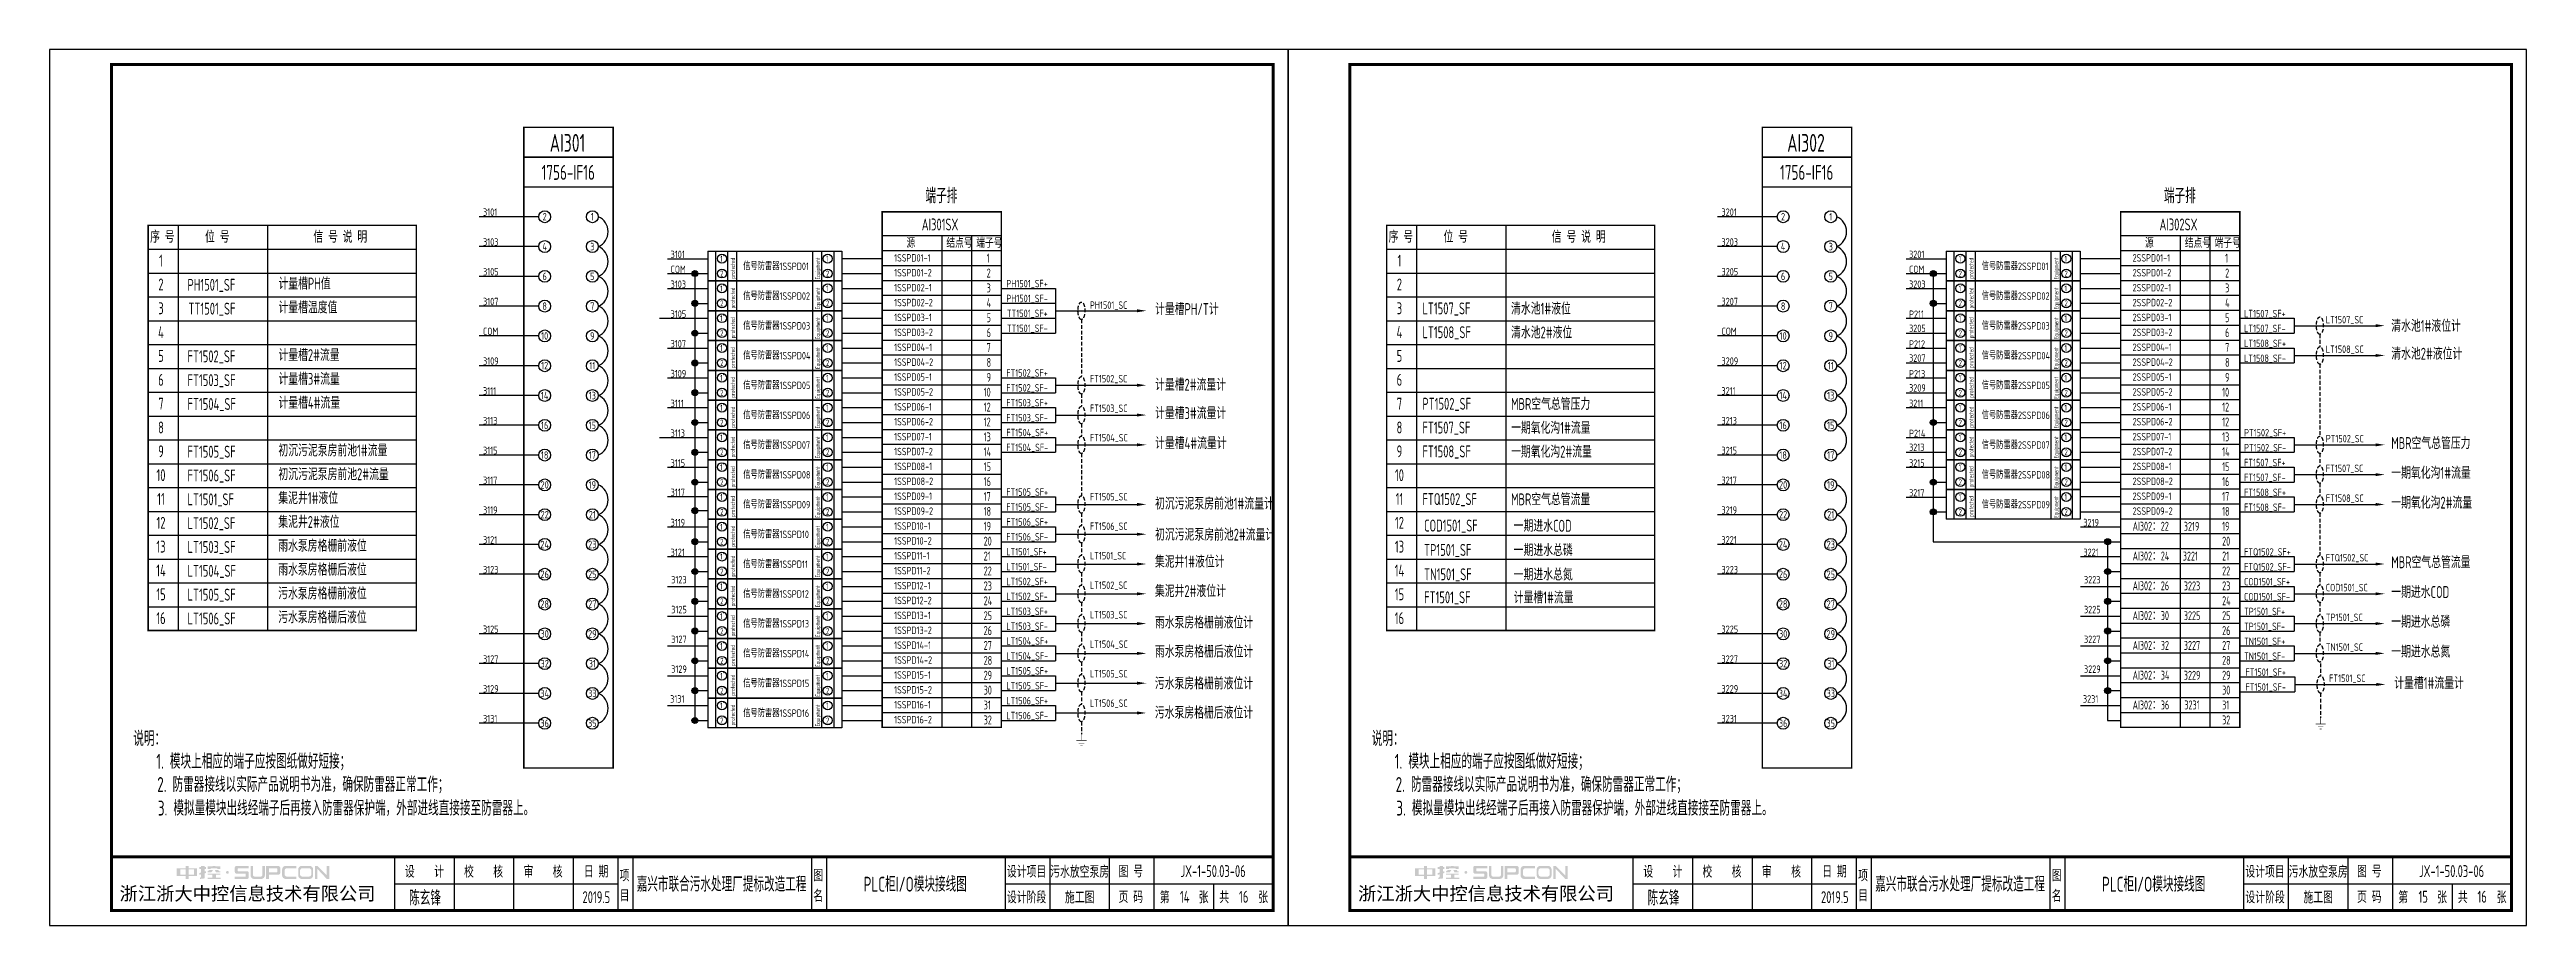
# Model space of a CAD drawing. Header units: millimetres. Extents: x 30557 to 235556, y -116603 to -73383.
# Drawn here: x 126431 to 134747, y -86445 to -83505 of the extents above; entities that cross this region are included whole.
import ezdxf
from ezdxf.enums import TextEntityAlignment as Align

# ---------------------------------------------------------------- set-up
doc = ezdxf.new("R2010")
doc.units = ezdxf.units.MM
doc.linetypes.add('DASHED2', pattern=[0.375, 0.25, -0.125])
doc.layers.add('1', color=3, linetype='Continuous')
doc.layers.add('符号层', color=3, linetype='Continuous')
doc.layers.add('_Drawing', color=7, linetype='Continuous', lineweight=25)
doc.styles.add('supcon', font='sceie.shx', dxfattribs={"width": 0.75, "height": 40, "bigfont": 'sceic.shx'})
doc.styles.add('Title', font='', dxfattribs={"height": 45})
doc.styles.get('Title').set_extended_font_data('SimHei')

msp = doc.modelspace()

# ---------------------------------------------------------------- texts
at = {"color": 3, "style": 'supcon', "width": 0.75}
for s, height, p in [('AI301', 60, (128169.7, -83818.4)), ('AI302', 60, (132327.7, -83818.4)), ('说明：', 50, (126765.3, -85815.6)), ('说明：', 50, (130923.3, -85815.6)), ('1. 模块上相应的端子应按图纸做好短接；', 50, (127114.6, -85893.8)), ('1. 模块上相应的端子应按图纸做好短接；', 50, (131272.6, -85893.8)), ('2. 防雷器接线以实际产品说明书为准，确保防雷器正常工作；', 50, (127281, -85971.5)), ('2. 防雷器接线以实际产品说明书为准，确保防雷器正常工作；', 50, (131439, -85971.5)), ('3. 模拟量模块出线经端子后再接入防雷器保护端，外部进线直接接至防雷器上。', 50, (127426, -86049.4)), ('3. 模拟量模块出线经端子后再接入防雷器保护端，外部进线直接接至防雷器上。', 50, (131584, -86049.4)), ('污水放空泵房', 40, (129889.3, -86262.7)), ('污水放空泵房', 40, (134047.3, -86262.7)), ('陈玄锋', 50, (127691.4, -86350.2)), ('2019.5', 40, (128266.4, -86350.2)), ('14', 40, (130241.9, -86348.8)), ('16', 40, (130439.8, -86348.8)), ('陈玄锋', 50, (131849.4, -86350.2)), ('2019.5', 40, (132424.4, -86350.2)), ('15', 40, (134399.9, -86348.8)), ('16', 40, (134597.8, -86348.8))]:
    msp.add_text(s, height=height, dxfattribs=at).set_placement(p, align=Align.MIDDLE)
at = {"style": 'supcon', "width": 0.75}
for s, p in [('序 号', (126809.4, -84153.7)), ('位 号', (126993.8, -84153.7)), ('信 号 说 明', (127406.7, -84153.7)), ('序 号', (130967.4, -84153.7)), ('位 号', (131151.8, -84153.7)), ('信 号 说 明', (131564.7, -84153.7)), ('1', (126804.7, -84233.7)), ('1', (130962.7, -84233.7)), ('2', (126804.7, -84313.7)), ('2', (130962.7, -84313.7)), ('3', (126804.7, -84393.7)), ('3', (130962.7, -84393.7)), ('4', (126804.7, -84473.7)), ('4', (130962.7, -84473.7)), ('5', (126804.7, -84553.7)), ('5', (130962.7, -84553.7)), ('6', (126804.7, -84633.7)), ('6', (130962.7, -84633.7)), ('7', (126804.7, -84713.7)), ('7', (130962.7, -84713.7)), ('8', (126804.7, -84793.7)), ('8', (130962.7, -84793.7)), ('9', (126804.7, -84873.7)), ('9', (130962.7, -84873.7)), ('10', (126804.7, -84953.7)), ('10', (130962.7, -84953.7)), ('11', (126804.7, -85033.7)), ('11', (130962.7, -85033.7)), ('13', (126804.7, -85193.7)), ('12', (126804.7, -85113.7)), ('13', (130962.7, -85193.7)), ('12', (130962.7, -85113.7)), ('14', (126804.7, -85273.7)), ('14', (130962.7, -85273.7)), ('15', (126804.7, -85353.7)), ('15', (130962.7, -85353.7)), ('16', (126804.7, -85433.7)), ('16', (130962.7, -85433.7))]:
    msp.add_text(s, height=40, dxfattribs=at).set_placement(p, align=Align.CENTER)
at = {"linetype": 'Continuous', "style": 'supcon', "width": 0.75}
for s, height, p in [('PH1501_SF', 40, (126893.7, -84314.9)), ('PH1501_SF+', 25, (129642.9, -84303.2)), ('TT1501_SF', 40, (126896.9, -84394.9)), ('PH1501_SF-', 25, (129642.9, -84353.2)), ('TT1501_SF+', 25, (129644.9, -84403.2)), ('PH1501_SC', 25, (129923.6, -84375.6)), ('计量槽PH/T计', 40, (130142.2, -84396.4)), ('LT1507_SF', 40, (131039.8, -84394.1)), ('LT1507_SF+', 25, (133798.5, -84403.9)), ('LT1507_SC', 25, (134072.9, -84424.5)), ('TT1501_SF-', 25, (129644.9, -84453.2)), ('LT1508_SF', 40, (131039.8, -84474.1)), ('LT1507_SF-', 25, (133798.5, -84453.9)), ('LT1508_SF+', 25, (133798.5, -84503.9)), ('清水池1#液位计', 40, (134292.7, -84452.6)), ('FT1502_SF', 40, (126893.7, -84554.9)), ('计量槽2#流量', 40, (127199, -84550.7)), ('LT1508_SF-', 25, (133798.5, -84553.9)), ('LT1508_SC', 25, (134072.9, -84523.5)), ('清水池2#液位计', 40, (134292.7, -84546)), ('FT1503_SF', 40, (126893.7, -84634.9)), ('计量槽3#流量', 40, (127199, -84630.7)), ('FT1502_SF+', 25, (129642.9, -84603.2)), ('FT1502_SF-', 25, (129642.9, -84653.2)), ('FT1502_SC', 25, (129923.6, -84622.6)), ('计量槽2#流量计', 40, (130142.2, -84650)), ('FT1504_SF', 40, (126893.7, -84714.9)), ('计量槽4#流量', 40, (127199, -84710.7)), ('FT1503_SF+', 25, (129642.9, -84703.2)), ('FT1503_SF-', 25, (129642.9, -84753.2)), ('FT1503_SC', 25, (129923.6, -84721.6)), ('计量槽3#流量计', 40, (130142.2, -84745.6)), ('FT1504_SF+', 25, (129642.9, -84803.2)), ('FT1504_SC', 25, (129923.6, -84820.6)), ('计量槽4#流量计', 40, (130142.2, -84846.3)), ('PT1502_SF+', 25, (133798.5, -84803.9)), ('PT1502_SC', 25, (134072.9, -84823.5)), ('MBR空气总管压力', 40, (134292.7, -84846)), ('FT1505_SF', 40, (126893.7, -84874.9)), ('FT1504_SF-', 25, (129642.9, -84853.2)), ('PT1502_SF-', 25, (133798.5, -84853.9)), ('FT1507_SF+', 25, (133798.5, -84903.9)), ('FT1507_SC', 25, (134072.9, -84923.5)), ('一期氧化沟1#流量', 40, (134292.7, -84946)), ('FT1506_SF', 40, (126893.7, -84954.9)), ('FT1505_SF+', 25, (129642.9, -85003.2)), ('FT1507_SF-', 25, (133798.5, -84953.9)), ('FT1508_SF+', 25, (133798.5, -85003.9)), ('LT1501_SF', 40, (126893.7, -85034.9)), ('FT1505_SF-', 25, (129642.9, -85053.2)), ('FT1505_SC', 25, (129923.6, -85018.6)), ('初沉污泥泵房前池1#流量计', 40, (130142.2, -85049.2)), ('FT1508_SF-', 25, (133798.5, -85053.9)), ('FT1508_SC', 25, (134072.9, -85023.5)), ('一期氧化沟2#流量', 40, (134292.7, -85046)), ('LT1502_SF', 40, (126893.7, -85114.9)), ('LT1503_SF', 40, (126893.7, -85194.9)), ('FT1506_SF+', 25, (129642.9, -85103.2)), ('FT1506_SF-', 25, (129642.9, -85153.2)), ('FT1506_SC', 25, (129923.6, -85117.6)), ('初沉污泥泵房前池2#流量计', 40, (130142.2, -85153.4)), ('LT1504_SF', 40, (126893.7, -85274.9)), ('LT1501_SF+', 25, (129642.9, -85203.2)), ('LT1501_SF-', 25, (129642.9, -85253.2)), ('LT1501_SC', 25, (129923.6, -85216.6)), ('集泥井1#液位计', 40, (130141.7, -85244.1)), ('FTQ1502_SF+', 25, (133798.5, -85203.9)), ('FTQ1502_SF-', 25, (133798.5, -85253.9)), ('FTQ1502_SC', 25, (134072.9, -85223.5)), ('MBR空气总管流量', 40, (134292.7, -85246)), ('LT1505_SF', 40, (126893.7, -85354.9)), ('LT1502_SF+', 25, (129642.9, -85303.2)), ('LT1502_SC', 25, (129923.6, -85315.6)), ('集泥井2#液位计', 40, (130141.7, -85342.9)), ('COD1501_SF+', 25, (133798.5, -85303.9)), ('COD1501_SC', 25, (134072.9, -85323.5)), ('一期进水COD', 40, (134292.7, -85346)), ('LT1506_SF', 40, (126893.7, -85434.9)), ('LT1502_SF-', 25, (129642.9, -85353.2)), ('LT1503_SF+', 25, (129642.9, -85403.2)), ('LT1503_SC', 25, (129923.6, -85414.6)), ('雨水泵房格栅前液位计', 40, (130141.7, -85448.4)), ('TP1501_SF+', 25, (133798.5, -85403.9)), ('COD1501_SF-', 25, (133798.5, -85353.9)), ('TP1501_SC', 25, (134072.9, -85423.5)), ('一期进水总磷', 40, (134292.7, -85446)), ('LT1503_SF-', 25, (129642.9, -85453.2)), ('LT1504_SF+', 25, (129642.9, -85503.2)), ('TP1501_SF-', 25, (133798.5, -85453.9)), ('TN1501_SF+', 25, (133798.5, -85503.9)), ('LT1504_SF-', 25, (129642.9, -85553.2)), ('LT1504_SC', 25, (129923.6, -85513.6)), ('雨水泵房格栅后液位计', 40, (130141.7, -85545.9)), ('TN1501_SF-', 25, (133798.5, -85553.9)), ('TN1501_SC', 25, (134072.9, -85523.5)), ('一期进水总氮', 40, (134292.7, -85546)), ('LT1505_SF+', 25, (129642.9, -85603.2)), ('LT1505_SF-', 25, (129642.9, -85653.2)), ('LT1505_SC', 25, (129923.6, -85612.6)), ('污水泵房格栅前液位计', 40, (130141.5, -85652.7)), ('FT1501_SF+', 25, (133803.3, -85607.5)), ('FT1501_SF-', 25, (133803.3, -85657.5)), ('FT1501_SC', 25, (134084.1, -85627.8)), ('计量槽1#流量计', 40, (134302.7, -85651.5)), ('LT1506_SF+', 25, (129642.9, -85703.2)), ('LT1506_SF-', 25, (129642.9, -85753.2)), ('LT1506_SC', 25, (129923.6, -85711.6)), ('污水泵房格栅后液位计', 40, (130141.5, -85750.9))]:
    msp.add_text(s, height=height, dxfattribs=at).set_placement(p)
at = {"color": 3, "linetype": 'Continuous', "style": 'supcon', "width": 0.75}
for s, p in [('计量槽PH值', (127199, -84310.7)), ('计量槽温度值', (127199, -84390.7)), ('清水池1#液位', (131337.5, -84394.9)), ('清水池2#液位', (131337.5, -84474.9)), ('初沉污泥泵房前池1#流量', (127199, -84870.7)), ('初沉污泥泵房前池2#流量', (127199, -84950.7)), ('集泥井1#液位', (127198.6, -85030.7)), ('集泥井2#液位', (127198.6, -85110.7)), ('雨水泵房格栅前液位', (127198.6, -85190.7)), ('雨水泵房格栅后液位', (127198.6, -85270.7)), ('污水泵房格栅前液位', (127198.3, -85350.7)), ('污水泵房格栅后液位', (127198.3, -85430.7))]:
    msp.add_text(s, height=40, dxfattribs=at).set_placement(p)
at = {"color": 1, "linetype": 'Continuous', "style": 'supcon', "width": 0.75}
for s, p in [('PT1502_SF', (131039.8, -84714.1)), ('MBR空气总管压力', (131337.5, -84714.9)), ('FT1507_SF', (131039.8, -84794.1)), ('一期氧化沟1#流量', (131337.5, -84794.9)), ('FT1508_SF', (131039.8, -84874.1)), ('一期氧化沟2#流量', (131337.5, -84874.9)), ('FTQ1502_SF', (131039.8, -85034.1)), ('MBR空气总管流量', (131337.5, -85034.9)), ('COD1501_SF', (131045.5, -85123)), ('一期进水COD', (131346.4, -85123.7)), ('TP1501_SF', (131045.5, -85204.8)), ('一期进水总磷', (131346.4, -85205.5)), ('TN1501_SF', (131045.5, -85286.5)), ('一期进水总氮', (131346.4, -85287.3)), ('计量槽1#流量', (131346.4, -85364.5)), ('FT1501_SF', (131045.5, -85363.8))]:
    msp.add_text(s, height=40, dxfattribs=at).set_placement(p)
at = {"color": 3, "style": 'supcon', "width": 0.75}
for s, p in [('AI302：22', (133424.4, -85120.1)), ('AI302：24', (133424.4, -85220.1)), ('AI302：26', (133424.4, -85320.1)), ('AI302：30', (133424.4, -85420.1)), ('AI302：32', (133424.4, -85520.1)), ('AI302：34', (133424.4, -85620.1)), ('AI302：36', (133424.4, -85720.1))]:
    msp.add_text(s, height=30, dxfattribs=at).set_placement(p)
at = {"layer": '1', "color": 3, "style": 'supcon', "width": 0.75}
for s, height, p in [('3101', 25, (127885.9, -84063.4)), ('3201', 25, (132043.9, -84063.4)), ('3103', 25, (127885.9, -84163.4)), ('3203', 25, (132043.9, -84163.4)), ('3105', 25, (127885.9, -84263.4)), ('3205', 25, (132043.9, -84263.4)), ('3107', 25, (127885.9, -84363.4)), ('3207', 25, (132043.9, -84363.4)), ('COM', 25, (127885.9, -84463.4)), ('COM', 25, (132043.9, -84463.4)), ('3109', 25, (127885.9, -84563.4)), ('3209', 25, (132043.9, -84563.4)), ('3111', 25, (127885.9, -84663.4)), ('3211', 25, (132043.9, -84663.4)), ('3113', 25, (127885.9, -84763.4)), ('3213', 25, (132043.9, -84763.4)), ('3115', 25, (127885.9, -84863.4)), ('3215', 25, (132043.9, -84863.4)), ('3117', 25, (127885.9, -84963.4)), ('3217', 25, (132043.9, -84963.4)), ('3119', 25, (127885.9, -85063.4)), ('3219', 25, (132043.9, -85063.4)), ('3121', 25, (127885.9, -85163.4)), ('3221', 25, (132043.9, -85163.4)), ('3219', 30, (133596.2, -85120.4)), ('3123', 25, (127885.9, -85263.4)), ('3223', 25, (132043.9, -85263.4)), ('3123', 25, (128517.8, -85297.3)), ('3223', 25, (133261, -85297.3)), ('3223', 30, (133596.2, -85320.4)), ('3125', 25, (128517.8, -85397.3)), ('3225', 25, (133261, -85397.3)), ('3225', 30, (133596.2, -85420.4)), ('3125', 25, (127885.9, -85463.4)), ('3127', 25, (128517.8, -85497.3)), ('3225', 25, (132043.9, -85463.4)), ('3227', 25, (133261, -85497.3)), ('3127', 25, (127885.9, -85563.4)), ('3227', 25, (132043.9, -85563.4)), ('3227', 30, (133596.2, -85520.4)), ('3129', 25, (127885.9, -85663.4)), ('3129', 25, (128517.8, -85597.3)), ('3229', 25, (132043.9, -85663.4)), ('3229', 25, (133261, -85597.3)), ('3229', 30, (133596.2, -85620.4)), ('3131', 25, (127885.9, -85763.4)), ('3231', 25, (132043.9, -85763.4))]:
    msp.add_text(s, height=height, dxfattribs=at).set_placement(p)
at = {"layer": '_Drawing', "color": 3, "style": 'supcon', "width": 0.75}
for s, p in [('AI301SX', (129420.3, -84112.3)), ('AI302SX', (133578.3, -84112.3))]:
    msp.add_text(s, height=40, dxfattribs=at).set_placement(p, align=Align.CENTER)
for s, height, p in [('3101', 25, (128515.7, -84205.3)), ('COM', 25, (128515.7, -84255.3)), ('信号防雷器1SSPD01', 25, (128759.4, -84245.1)), ('1SSPD01-1', 25, (129266.2, -84216.9)), ('3201', 25, (132673.7, -84205.3)), ('COM', 25, (132673.7, -84255.3)), ('信号防雷器2SSPD01', 25, (132917.4, -84245.1)), ('2SSPD01-1', 25, (133424.2, -84216.9)), ('3103', 25, (128515.7, -84305.3)), ('信号防雷器1SSPD02', 25, (128759.4, -84345.1)), ('1SSPD01-2', 25, (129266.2, -84266.9)), ('1SSPD02-1', 25, (129266.2, -84316.9)), ('3203', 25, (132673.7, -84305.3)), ('信号防雷器2SSPD02', 25, (132917.4, -84345.1)), ('2SSPD01-2', 25, (133424.2, -84266.9)), ('2SSPD02-1', 25, (133424.2, -84316.9)), ('3105', 25, (128515.7, -84405.3)), ('1SSPD02-2', 25, (129266.2, -84366.9)), ('1SSPD03-1', 25, (129266.2, -84416.9)), ('P211', 25, (132673.7, -84406)), ('2SSPD02-2', 25, (133424.2, -84366.9)), ('2SSPD03-1', 25, (133424.2, -84416.9)), ('3107', 25, (128515.7, -84505.3)), ('信号防雷器1SSPD03', 25, (128759.4, -84445.1)), ('1SSPD03-2', 25, (129266.2, -84466.9)), ('3205', 25, (132673.7, -84453.4)), ('P212', 25, (132673.7, -84506)), ('信号防雷器2SSPD03', 25, (132917.4, -84445.1)), ('2SSPD03-2', 25, (133424.2, -84466.9)), ('信号防雷器1SSPD04', 25, (128759.4, -84545.1)), ('1SSPD04-1', 25, (129266.2, -84516.9)), ('1SSPD04-2', 25, (129266.2, -84566.9)), ('3207', 25, (132673.7, -84553.4)), ('信号防雷器2SSPD04', 25, (132917.4, -84545.1)), ('2SSPD04-1', 25, (133424.2, -84516.9)), ('2SSPD04-2', 25, (133424.2, -84566.9)), ('3109', 25, (128515.7, -84605.3)), ('信号防雷器1SSPD05', 25, (128759.4, -84645.1)), ('1SSPD05-1', 25, (129266.2, -84616.9)), ('1SSPD05-2', 25, (129266.2, -84666.9)), ('3209', 25, (132673.7, -84653.4)), ('P213', 25, (132673.7, -84606)), ('信号防雷器2SSPD05', 25, (132917.4, -84645.1)), ('2SSPD05-1', 25, (133424.2, -84616.9)), ('2SSPD05-2', 25, (133424.2, -84666.9)), ('3111', 25, (128515.7, -84705.3)), ('信号防雷器1SSPD06', 25, (128759.4, -84745.1)), ('1SSPD06-1', 25, (129266.2, -84716.9)), ('3211', 25, (132673.7, -84705.3)), ('信号防雷器2SSPD06', 25, (132917.4, -84745.1)), ('2SSPD06-1', 25, (133424.2, -84716.9)), ('3113', 25, (128515.7, -84805.3)), ('信号防雷器1SSPD07', 25, (128759.4, -84845.1)), ('1SSPD06-2', 25, (129266.2, -84766.9)), ('1SSPD07-1', 25, (129266.2, -84816.9)), ('P214', 25, (132673.7, -84806)), ('信号防雷器2SSPD07', 25, (132917.4, -84845.1)), ('2SSPD06-2', 25, (133424.2, -84766.9)), ('2SSPD07-1', 25, (133424.2, -84816.9)), ('3115', 25, (128515.7, -84905.3)), ('1SSPD07-2', 25, (129266.2, -84866.9)), ('1SSPD08-1', 25, (129266.2, -84916.9)), ('3213', 25, (132673.7, -84852.7)), ('3215', 25, (132673.7, -84905.3)), ('2SSPD07-2', 25, (133424.2, -84866.9)), ('2SSPD08-1', 25, (133424.2, -84916.9)), ('3117', 25, (128515.7, -85003.7)), ('信号防雷器1SSPD08', 25, (128759.4, -84945.1)), ('1SSPD08-2', 25, (129266.2, -84966.9)), ('3217', 25, (132673.7, -85005.3)), ('信号防雷器2SSPD08', 25, (132917.4, -84945.1)), ('2SSPD08-2', 25, (133424.2, -84966.9)), ('信号防雷器1SSPD09', 25, (128759.4, -85045.1)), ('1SSPD09-1', 25, (129266.2, -85016.9)), ('1SSPD09-2', 25, (129266.2, -85066.9)), ('信号防雷器2SSPD09', 25, (132917.4, -85045.1)), ('2SSPD09-1', 25, (133424.2, -85016.9)), ('2SSPD09-2', 25, (133424.2, -85066.9)), ('3119', 25, (128515.7, -85105.3)), ('信号防雷器1SSPD10', 25, (128759.4, -85145.1)), ('1SSPD10-1', 25, (129266.2, -85116.9)), ('1SSPD10-2', 25, (129266.2, -85166.9)), ('3219', 25, (133258.9, -85105.3)), ('3121', 25, (128515.7, -85205.3)), ('信号防雷器1SSPD11', 25, (128759.4, -85245.1)), ('1SSPD11-1', 25, (129266.2, -85216.9)), ('3221', 25, (133258.9, -85205.3)), ('3221', 30, (133592.6, -85220.4)), ('信号防雷器1SSPD12', 25, (128759.4, -85345.1)), ('1SSPD11-2', 25, (129266.2, -85266.9)), ('1SSPD12-1', 25, (129266.2, -85316.9)), ('1SSPD12-2', 25, (129266.2, -85366.9)), ('1SSPD13-1', 25, (129266.2, -85416.9)), ('信号防雷器1SSPD13', 25, (128759.4, -85445.1)), ('1SSPD13-2', 25, (129266.2, -85466.9)), ('信号防雷器1SSPD14', 25, (128759.4, -85545.1)), ('1SSPD14-1', 25, (129266.2, -85516.9)), ('1SSPD14-2', 25, (129266.2, -85566.9)), ('信号防雷器1SSPD15', 25, (128759.4, -85645.1)), ('1SSPD15-1', 25, (129266.2, -85616.9)), ('1SSPD15-2', 25, (129266.2, -85666.9)), ('3131', 25, (128514.2, -85697.3)), ('信号防雷器1SSPD16', 25, (128759.4, -85745.1)), ('1SSPD16-1', 25, (129266.2, -85716.9)), ('3231', 25, (133257.4, -85697.3)), ('3231', 30, (133598, -85720)), ('1SSPD16-2', 25, (129266.2, -85766.9))]:
    msp.add_text(s, height=height, dxfattribs=at).set_placement(p)
for s, height, p in [('嘉兴市联合污水处理厂提标改造工程', 50, (128686.9, -86304.1)), ('PLC柜I/O模块接线图', 50, (129336.9, -86304.1)), ('JX-1-50.03-06', 40, (130337.1, -86262.7)), ('嘉兴市联合污水处理厂提标改造工程', 50, (132844.9, -86304.1)), ('PLC柜I/O模块接线图', 50, (133494.9, -86304.1)), ('JX-1-50.03-06', 40, (134495.1, -86262.7))]:
    msp.add_text(s, height=height, dxfattribs=at).set_placement(p, align=Align.MIDDLE)
at = {"layer": '符号层', "color": 4, "style": 'supcon', "width": 0.75}
for p in [(129371.4, -84020.9), (133529.4, -84020.9)]:
    msp.add_text('端子排', height=50, dxfattribs=at).set_placement(p)

# ---------------------------------------------------------------- blocks, each defined once
blk = doc.blocks.new('中控·SUPCON')
at = {"linetype": 'Continuous'}
h = blk.add_hatch(color=2, dxfattribs=at)
h.dxf.hatch_style = 1
h.paths.add_polyline_path([(34, 33), (20, 33), (20, 37), (15, 37), (15, 36), (15, 33), (0, 33), (0, 20), (13, 20), (15, 20), (15, 15), (20, 15), (20, 20), (22, 20), (34, 20)])
h.paths.add_polyline_path([(20, 30), (20, 31), (29, 31), (29, 22), (20, 22)], flags=16)
h.paths.add_polyline_path([(15, 30), (15, 22), (6, 22), (6, 31), (15, 31)], flags=16)
h.paths.add_polyline_path([(47, 32), (49, 32), (49, 35), (47, 35), (47, 37), (41, 37), (41, 35), (38, 35), (38, 32), (41, 32), (41, 25.8), (38, 25), (38, 22), (41, 22.8), (41, 18.3), (39, 17), (39, 15), (47, 16), (47, 24.5), (49, 25), (49, 28), (47, 27.5)])
h.paths.add_polyline_path([(61, 30), (55, 30), (52, 28), (52, 26), (58, 26)])
h.paths.add_polyline_path([(73, 28), (71, 28), (70, 30), (64, 30), (66, 26), (73, 26)])
h.paths.add_polyline_path([(73, 36), (64.6, 36), (64.6, 37), (60.4, 37), (60.4, 36), (52, 36), (52, 32), (56.8, 32), (56.8, 33.1), (68.2, 33.1), (68.2, 32), (73, 32)])
h.paths.add_polyline_path([(66, 22), (73, 22), (73, 24), (52, 24), (52, 22), (60, 22), (60, 17), (52, 17), (52, 15), (74, 15), (74, 17), (66, 17)])
h.paths.add_polyline_path([(82.7, 26.1, 1), (87.6, 26.1, 1)])
h.paths.add_polyline_path([(118, 28), (103.5, 28, -0.414214), (102.5, 29), (102.5, 32, -0.414214), (103.5, 33), (121, 33), (121, 37), (100.5, 37, 0.414214), (97.5, 34), (97.5, 27, 0.414214), (100.5, 24), (115, 24, -0.414214), (116, 23), (116, 20, -0.414214), (115, 19), (97.5, 19), (97.5, 15), (118, 15, 0.414214), (121, 18), (121, 25, 0.414214)])
h.paths.add_polyline_path([(128, 37), (124, 37), (124, 36), (124, 21, 0.414214), (130, 15), (142, 15, 0.414214), (148, 21), (148, 37), (144, 37), (144, 22, -0.414214), (141, 19), (131, 19, -0.414214), (128, 22)])
h.paths.add_polyline_path([(174, 26), (174, 33, 0.414214), (170, 37), (150, 37), (150, 36), (150, 15), (155, 15), (155, 22), (170, 22, 0.414214)])
h.paths.add_polyline_path([(167, 26), (155, 26), (155, 33), (167, 33, -0.414214), (169, 31), (169, 28, -0.414214)], flags=16)
h.paths.add_polyline_path([(201, 19), (185, 19, -0.414214), (181, 23), (181, 29, -0.414214), (185, 33), (201, 33), (201, 37), (183, 37, 0.414214), (177, 31), (177, 21, 0.414214), (183, 15), (201, 15)])
h.paths.add_polyline_path([(229, 21), (229, 31, 0.414214), (223, 37), (210, 37, 0.414214), (204, 31), (204, 21, 0.414214), (210, 15), (223, 15, 0.414214)])
h.paths.add_polyline_path([(207, 23), (207, 29, -0.414214), (211, 33), (222, 33, -0.414214), (226, 29), (226, 23, -0.414214), (222, 19), (211, 19, -0.414214)], flags=16)
h.paths.add_polyline_path([(236, 32.1), (252, 15), (256, 15), (256, 37), (252, 37), (252, 21), (236, 37), (232, 37), (232, 36), (232, 15), (236, 15)])
h = blk.add_hatch(color=2, dxfattribs=at)
h.dxf.hatch_style = 1
h.paths.add_polyline_path([(34, 33), (20, 33), (20, 37), (15, 37), (15, 36), (15, 33), (0, 33), (0, 20), (13, 20), (15, 20), (15, 15), (20, 15), (20, 20), (22, 20), (34, 20)])
h.paths.add_polyline_path([(20, 30), (20, 31), (29, 31), (29, 22), (20, 22)], flags=16)
h.paths.add_polyline_path([(15, 30), (15, 22), (6, 22), (6, 31), (15, 31)], flags=16)
h.paths.add_polyline_path([(47, 32), (49, 32), (49, 35), (47, 35), (47, 37), (41, 37), (41, 35), (38, 35), (38, 32), (41, 32), (41, 25.8), (38, 25), (38, 22), (41, 22.8), (41, 18.3), (39, 17), (39, 15), (47, 16), (47, 24.5), (49, 25), (49, 28), (47, 27.5)])
h.paths.add_polyline_path([(61, 30), (55, 30), (52, 28), (52, 26), (58, 26)])
h.paths.add_polyline_path([(73, 28), (71, 28), (70, 30), (64, 30), (66, 26), (73, 26)])
h.paths.add_polyline_path([(73, 36), (64.6, 36), (64.6, 37), (60.4, 37), (60.4, 36), (52, 36), (52, 32), (56.8, 32), (56.8, 33.1), (68.2, 33.1), (68.2, 32), (73, 32)])
h.paths.add_polyline_path([(66, 22), (73, 22), (73, 24), (52, 24), (52, 22), (60, 22), (60, 17), (52, 17), (52, 15), (74, 15), (74, 17), (66, 17)])
h.paths.add_polyline_path([(82.7, 26.1, 1), (87.6, 26.1, 1)])
h.paths.add_polyline_path([(118, 28), (103.5, 28, -0.414214), (102.5, 29), (102.5, 32, -0.414214), (103.5, 33), (121, 33), (121, 37), (100.5, 37, 0.414214), (97.5, 34), (97.5, 27, 0.414214), (100.5, 24), (115, 24, -0.414214), (116, 23), (116, 20, -0.414214), (115, 19), (97.5, 19), (97.5, 15), (118, 15, 0.414214), (121, 18), (121, 25, 0.414214)])
h.paths.add_polyline_path([(128, 37), (124, 37), (124, 36), (124, 21, 0.414214), (130, 15), (142, 15, 0.414214), (148, 21), (148, 37), (144, 37), (144, 22, -0.414214), (141, 19), (131, 19, -0.414214), (128, 22)])
h.paths.add_polyline_path([(174, 26), (174, 33, 0.414214), (170, 37), (150, 37), (150, 36), (150, 15), (155, 15), (155, 22), (170, 22, 0.414214)])
h.paths.add_polyline_path([(167, 26), (155, 26), (155, 33), (167, 33, -0.414214), (169, 31), (169, 28, -0.414214)], flags=16)
h.paths.add_polyline_path([(201, 19), (185, 19, -0.414214), (181, 23), (181, 29, -0.414214), (185, 33), (201, 33), (201, 37), (183, 37, 0.414214), (177, 31), (177, 21, 0.414214), (183, 15), (201, 15)])
h.paths.add_polyline_path([(229, 21), (229, 31, 0.414214), (223, 37), (210, 37, 0.414214), (204, 31), (204, 21, 0.414214), (210, 15), (223, 15, 0.414214)])
h.paths.add_polyline_path([(207, 23), (207, 29, -0.414214), (211, 33), (222, 33, -0.414214), (226, 29), (226, 23, -0.414214), (222, 19), (211, 19, -0.414214)], flags=16)
h.paths.add_polyline_path([(236, 32.1), (252, 15), (256, 15), (256, 37), (252, 37), (252, 21), (236, 37), (232, 37), (232, 36), (232, 15), (236, 15)])
h = blk.add_hatch(color=2, dxfattribs=at)
h.dxf.hatch_style = 1
h.paths.add_polyline_path([(34, 33), (20, 33), (20, 37), (15, 37), (15, 36), (15, 33), (0, 33), (0, 20), (13, 20), (15, 20), (15, 15), (20, 15), (20, 20), (22, 20), (34, 20)])
h.paths.add_polyline_path([(20, 30), (20, 31), (29, 31), (29, 22), (20, 22)], flags=16)
h.paths.add_polyline_path([(15, 30), (15, 22), (6, 22), (6, 31), (15, 31)], flags=16)
h.paths.add_polyline_path([(47, 32), (49, 32), (49, 35), (47, 35), (47, 37), (41, 37), (41, 35), (38, 35), (38, 32), (41, 32), (41, 25.8), (38, 25), (38, 22), (41, 22.8), (41, 18.3), (39, 17), (39, 15), (47, 16), (47, 24.5), (49, 25), (49, 28), (47, 27.5)])
h.paths.add_polyline_path([(61, 30), (55, 30), (52, 28), (52, 26), (58, 26)])
h.paths.add_polyline_path([(73, 28), (71, 28), (70, 30), (64, 30), (66, 26), (73, 26)])
h.paths.add_polyline_path([(73, 36), (64.6, 36), (64.6, 37), (60.4, 37), (60.4, 36), (52, 36), (52, 32), (56.8, 32), (56.8, 33.1), (68.2, 33.1), (68.2, 32), (73, 32)])
h.paths.add_polyline_path([(66, 22), (73, 22), (73, 24), (52, 24), (52, 22), (60, 22), (60, 17), (52, 17), (52, 15), (74, 15), (74, 17), (66, 17)])
h.paths.add_polyline_path([(82.7, 26.1, 1), (87.6, 26.1, 1)])
h.paths.add_polyline_path([(118, 28), (103.5, 28, -0.414214), (102.5, 29), (102.5, 32, -0.414214), (103.5, 33), (121, 33), (121, 37), (100.5, 37, 0.414214), (97.5, 34), (97.5, 27, 0.414214), (100.5, 24), (115, 24, -0.414214), (116, 23), (116, 20, -0.414214), (115, 19), (97.5, 19), (97.5, 15), (118, 15, 0.414214), (121, 18), (121, 25, 0.414214)])
h.paths.add_polyline_path([(128, 37), (124, 37), (124, 36), (124, 21, 0.414214), (130, 15), (142, 15, 0.414214), (148, 21), (148, 37), (144, 37), (144, 22, -0.414214), (141, 19), (131, 19, -0.414214), (128, 22)])
h.paths.add_polyline_path([(174, 26), (174, 33, 0.414214), (170, 37), (150, 37), (150, 36), (150, 15), (155, 15), (155, 22), (170, 22, 0.414214)])
h.paths.add_polyline_path([(167, 26), (155, 26), (155, 33), (167, 33, -0.414214), (169, 31), (169, 28, -0.414214)], flags=16)
h.paths.add_polyline_path([(201, 19), (185, 19, -0.414214), (181, 23), (181, 29, -0.414214), (185, 33), (201, 33), (201, 37), (183, 37, 0.414214), (177, 31), (177, 21, 0.414214), (183, 15), (201, 15)])
h.paths.add_polyline_path([(229, 21), (229, 31, 0.414214), (223, 37), (210, 37, 0.414214), (204, 31), (204, 21, 0.414214), (210, 15), (223, 15, 0.414214)])
h.paths.add_polyline_path([(207, 23), (207, 29, -0.414214), (211, 33), (222, 33, -0.414214), (226, 29), (226, 23, -0.414214), (222, 19), (211, 19, -0.414214)], flags=16)
h.paths.add_polyline_path([(236, 32.1), (252, 15), (256, 15), (256, 37), (252, 37), (252, 21), (236, 37), (232, 37), (232, 36), (232, 15), (236, 15)])
h = blk.add_hatch(color=2, dxfattribs=at)
h.dxf.hatch_style = 1
h.paths.add_polyline_path([(34, 33), (20, 33), (20, 37), (15, 37), (15, 36), (15, 33), (0, 33), (0, 20), (13, 20), (15, 20), (15, 15), (20, 15), (20, 20), (22, 20), (34, 20)])
h.paths.add_polyline_path([(20, 30), (20, 31), (29, 31), (29, 22), (20, 22)], flags=16)
h.paths.add_polyline_path([(15, 30), (15, 22), (6, 22), (6, 31), (15, 31)], flags=16)
h.paths.add_polyline_path([(47, 32), (49, 32), (49, 35), (47, 35), (47, 37), (41, 37), (41, 35), (38, 35), (38, 32), (41, 32), (41, 25.8), (38, 25), (38, 22), (41, 22.8), (41, 18.3), (39, 17), (39, 15), (47, 16), (47, 24.5), (49, 25), (49, 28), (47, 27.5)])
h.paths.add_polyline_path([(61, 30), (55, 30), (52, 28), (52, 26), (58, 26)])
h.paths.add_polyline_path([(73, 28), (71, 28), (70, 30), (64, 30), (66, 26), (73, 26)])
h.paths.add_polyline_path([(73, 36), (64.6, 36), (64.6, 37), (60.4, 37), (60.4, 36), (52, 36), (52, 32), (56.8, 32), (56.8, 33.1), (68.2, 33.1), (68.2, 32), (73, 32)])
h.paths.add_polyline_path([(66, 22), (73, 22), (73, 24), (52, 24), (52, 22), (60, 22), (60, 17), (52, 17), (52, 15), (74, 15), (74, 17), (66, 17)])
h.paths.add_polyline_path([(82.7, 26.1, 1), (87.6, 26.1, 1)])
h.paths.add_polyline_path([(118, 28), (103.5, 28, -0.414214), (102.5, 29), (102.5, 32, -0.414214), (103.5, 33), (121, 33), (121, 37), (100.5, 37, 0.414214), (97.5, 34), (97.5, 27, 0.414214), (100.5, 24), (115, 24, -0.414214), (116, 23), (116, 20, -0.414214), (115, 19), (97.5, 19), (97.5, 15), (118, 15, 0.414214), (121, 18), (121, 25, 0.414214)])
h.paths.add_polyline_path([(128, 37), (124, 37), (124, 36), (124, 21, 0.414214), (130, 15), (142, 15, 0.414214), (148, 21), (148, 37), (144, 37), (144, 22, -0.414214), (141, 19), (131, 19, -0.414214), (128, 22)])
h.paths.add_polyline_path([(174, 26), (174, 33, 0.414214), (170, 37), (150, 37), (150, 36), (150, 15), (155, 15), (155, 22), (170, 22, 0.414214)])
h.paths.add_polyline_path([(167, 26), (155, 26), (155, 33), (167, 33, -0.414214), (169, 31), (169, 28, -0.414214)], flags=16)
h.paths.add_polyline_path([(201, 19), (185, 19, -0.414214), (181, 23), (181, 29, -0.414214), (185, 33), (201, 33), (201, 37), (183, 37, 0.414214), (177, 31), (177, 21, 0.414214), (183, 15), (201, 15)])
h.paths.add_polyline_path([(229, 21), (229, 31, 0.414214), (223, 37), (210, 37, 0.414214), (204, 31), (204, 21, 0.414214), (210, 15), (223, 15, 0.414214)])
h.paths.add_polyline_path([(207, 23), (207, 29, -0.414214), (211, 33), (222, 33, -0.414214), (226, 29), (226, 23, -0.414214), (222, 19), (211, 19, -0.414214)], flags=16)
h.paths.add_polyline_path([(236, 32.1), (252, 15), (256, 15), (256, 37), (252, 37), (252, 21), (236, 37), (232, 37), (232, 36), (232, 15), (236, 15)])
h = blk.add_hatch(color=2, dxfattribs=at)
h.dxf.hatch_style = 1
h.paths.add_polyline_path([(34, 33), (20, 33), (20, 37), (15, 37), (15, 36), (15, 33), (0, 33), (0, 20), (13, 20), (15, 20), (15, 15), (20, 15), (20, 20), (22, 20), (34, 20)])
h.paths.add_polyline_path([(20, 30), (20, 31), (29, 31), (29, 22), (20, 22)], flags=16)
h.paths.add_polyline_path([(15, 30), (15, 22), (6, 22), (6, 31), (15, 31)], flags=16)
h.paths.add_polyline_path([(47, 32), (49, 32), (49, 35), (47, 35), (47, 37), (41, 37), (41, 35), (38, 35), (38, 32), (41, 32), (41, 25.8), (38, 25), (38, 22), (41, 22.8), (41, 18.3), (39, 17), (39, 15), (47, 16), (47, 24.5), (49, 25), (49, 28), (47, 27.5)])
h.paths.add_polyline_path([(61, 30), (55, 30), (52, 28), (52, 26), (58, 26)])
h.paths.add_polyline_path([(73, 28), (71, 28), (70, 30), (64, 30), (66, 26), (73, 26)])
h.paths.add_polyline_path([(73, 36), (64.6, 36), (64.6, 37), (60.4, 37), (60.4, 36), (52, 36), (52, 32), (56.8, 32), (56.8, 33.1), (68.2, 33.1), (68.2, 32), (73, 32)])
h.paths.add_polyline_path([(66, 22), (73, 22), (73, 24), (52, 24), (52, 22), (60, 22), (60, 17), (52, 17), (52, 15), (74, 15), (74, 17), (66, 17)])
h.paths.add_polyline_path([(82.7, 26.1, 1), (87.6, 26.1, 1)])
h.paths.add_polyline_path([(118, 28), (103.5, 28, -0.414214), (102.5, 29), (102.5, 32, -0.414214), (103.5, 33), (121, 33), (121, 37), (100.5, 37, 0.414214), (97.5, 34), (97.5, 27, 0.414214), (100.5, 24), (115, 24, -0.414214), (116, 23), (116, 20, -0.414214), (115, 19), (97.5, 19), (97.5, 15), (118, 15, 0.414214), (121, 18), (121, 25, 0.414214)])
h.paths.add_polyline_path([(128, 37), (124, 37), (124, 36), (124, 21, 0.414214), (130, 15), (142, 15, 0.414214), (148, 21), (148, 37), (144, 37), (144, 22, -0.414214), (141, 19), (131, 19, -0.414214), (128, 22)])
h.paths.add_polyline_path([(174, 26), (174, 33, 0.414214), (170, 37), (150, 37), (150, 36), (150, 15), (155, 15), (155, 22), (170, 22, 0.414214)])
h.paths.add_polyline_path([(167, 26), (155, 26), (155, 33), (167, 33, -0.414214), (169, 31), (169, 28, -0.414214)], flags=16)
h.paths.add_polyline_path([(201, 19), (185, 19, -0.414214), (181, 23), (181, 29, -0.414214), (185, 33), (201, 33), (201, 37), (183, 37, 0.414214), (177, 31), (177, 21, 0.414214), (183, 15), (201, 15)])
h.paths.add_polyline_path([(229, 21), (229, 31, 0.414214), (223, 37), (210, 37, 0.414214), (204, 31), (204, 21, 0.414214), (210, 15), (223, 15, 0.414214)])
h.paths.add_polyline_path([(207, 23), (207, 29, -0.414214), (211, 33), (222, 33, -0.414214), (226, 29), (226, 23, -0.414214), (222, 19), (211, 19, -0.414214)], flags=16)
h.paths.add_polyline_path([(236, 32.1), (252, 15), (256, 15), (256, 37), (252, 37), (252, 21), (236, 37), (232, 37), (232, 36), (232, 15), (236, 15)])
h = blk.add_hatch(color=2, dxfattribs=at)
h.dxf.hatch_style = 1
h.paths.add_polyline_path([(34, 33), (20, 33), (20, 37), (15, 37), (15, 36), (15, 33), (0, 33), (0, 20), (13, 20), (15, 20), (15, 15), (20, 15), (20, 20), (22, 20), (34, 20)])
h.paths.add_polyline_path([(20, 30), (20, 31), (29, 31), (29, 22), (20, 22)], flags=16)
h.paths.add_polyline_path([(15, 30), (15, 22), (6, 22), (6, 31), (15, 31)], flags=16)
h.paths.add_polyline_path([(47, 32), (49, 32), (49, 35), (47, 35), (47, 37), (41, 37), (41, 35), (38, 35), (38, 32), (41, 32), (41, 25.8), (38, 25), (38, 22), (41, 22.8), (41, 18.3), (39, 17), (39, 15), (47, 16), (47, 24.5), (49, 25), (49, 28), (47, 27.5)])
h.paths.add_polyline_path([(61, 30), (55, 30), (52, 28), (52, 26), (58, 26)])
h.paths.add_polyline_path([(73, 28), (71, 28), (70, 30), (64, 30), (66, 26), (73, 26)])
h.paths.add_polyline_path([(73, 36), (64.6, 36), (64.6, 37), (60.4, 37), (60.4, 36), (52, 36), (52, 32), (56.8, 32), (56.8, 33.1), (68.2, 33.1), (68.2, 32), (73, 32)])
h.paths.add_polyline_path([(66, 22), (73, 22), (73, 24), (52, 24), (52, 22), (60, 22), (60, 17), (52, 17), (52, 15), (74, 15), (74, 17), (66, 17)])
h.paths.add_polyline_path([(82.7, 26.1, 1), (87.6, 26.1, 1)])
h.paths.add_polyline_path([(118, 28), (103.5, 28, -0.414214), (102.5, 29), (102.5, 32, -0.414214), (103.5, 33), (121, 33), (121, 37), (100.5, 37, 0.414214), (97.5, 34), (97.5, 27, 0.414214), (100.5, 24), (115, 24, -0.414214), (116, 23), (116, 20, -0.414214), (115, 19), (97.5, 19), (97.5, 15), (118, 15, 0.414214), (121, 18), (121, 25, 0.414214)])
h.paths.add_polyline_path([(128, 37), (124, 37), (124, 36), (124, 21, 0.414214), (130, 15), (142, 15, 0.414214), (148, 21), (148, 37), (144, 37), (144, 22, -0.414214), (141, 19), (131, 19, -0.414214), (128, 22)])
h.paths.add_polyline_path([(174, 26), (174, 33, 0.414214), (170, 37), (150, 37), (150, 36), (150, 15), (155, 15), (155, 22), (170, 22, 0.414214)])
h.paths.add_polyline_path([(167, 26), (155, 26), (155, 33), (167, 33, -0.414214), (169, 31), (169, 28, -0.414214)], flags=16)
h.paths.add_polyline_path([(201, 19), (185, 19, -0.414214), (181, 23), (181, 29, -0.414214), (185, 33), (201, 33), (201, 37), (183, 37, 0.414214), (177, 31), (177, 21, 0.414214), (183, 15), (201, 15)])
h.paths.add_polyline_path([(229, 21), (229, 31, 0.414214), (223, 37), (210, 37, 0.414214), (204, 31), (204, 21, 0.414214), (210, 15), (223, 15, 0.414214)])
h.paths.add_polyline_path([(207, 23), (207, 29, -0.414214), (211, 33), (222, 33, -0.414214), (226, 29), (226, 23, -0.414214), (222, 19), (211, 19, -0.414214)], flags=16)
h.paths.add_polyline_path([(236, 32.1), (252, 15), (256, 15), (256, 37), (252, 37), (252, 21), (236, 37), (232, 37), (232, 36), (232, 15), (236, 15)])
blk = doc.blocks.new('supcon图框')
at = {"linetype": 'Continuous'}
for p, q in [((6145.7, 4361.7), (1987.7, 4361.7)), ((1987.7, 4361.7), (1987.7, 1421.7)), ((6145.7, 1421.7), (6145.7, 4361.7)), ((1987.7, 1421.7), (6145.7, 1421.7))]:
    blk.add_line(p, q, dxfattribs=at)
for p, q in [((3145.7, 1651.7), (3145.7, 1471.7)), ((3345.7, 1651.7), (3345.7, 1471.7)), ((3545.7, 1651.7), (3545.7, 1471.7)), ((3745.7, 1651.7), (3745.7, 1471.7)), ((3895.7, 1651.7), (3895.7, 1471.7)), ((3945.7, 1651.7), (3945.7, 1471.7)), ((4545.7, 1651.7), (4545.7, 1471.7)), ((4595.7, 1651.7), (4595.7, 1471.7)), ((5195.7, 1651.7), (5195.7, 1471.7)), ((5345.7, 1651.7), (5345.7, 1471.7)), ((5545.7, 1651.7), (5545.7, 1471.7)), ((5695.7, 1651.7), (5695.7, 1471.7)), ((3145.7, 1561.7), (3895.7, 1561.7)), ((5195.7, 1561.7), (6095.7, 1561.7)), ((5895.7, 1561.7), (5895.7, 1471.7))]:
    blk.add_line(p, q)
at = {"linetype": 'Continuous', "const_width": 10}
blk.add_lwpolyline([(2195.7, 4311.7), (6095.7, 4311.7), (6095.7, 1471.7), (2195.7, 1471.7)], close=True, dxfattribs=at)
blk.add_lwpolyline([(2195.7, 1651.7), (6095.7, 1651.7)], dxfattribs=at)
at = {"linetype": 'Continuous', "xscale": 2, "yscale": 2, "zscale": 2}
blk.add_blockref('中控·SUPCON', (2414.6, 1547.7), dxfattribs=at)
at = {"style": 'supcon', "width": 0.75}
for s, p in [('设    计', (3246.2, 1604.2)), ('校    核', (3444.8, 1604.2)), ('审    核', (3644.5, 1604.2)), ('日 期', (3822.5, 1604.2)), ('项', (3918.2, 1590.7)), ('图', (4568.2, 1590.7)), ('设计项目', (5268, 1604.2)), ('图 号', (5618, 1604.2)), ('目', (3918.2, 1522.9)), ('名', (4568.2, 1522.9)), ('设计阶段', (5268, 1518.1)), ('施工图', (5446.5, 1518.1)), ('页 码', (5618, 1518.1)), ('第      张', (5797, 1518.1)), ('共      张', (5997, 1518.1))]:
    blk.add_text(s, height=40, dxfattribs=at).set_placement(p, align=Align.MIDDLE)
at = {"style": 'Title'}
blk.add_text('浙江浙大中控信息技术有限公司', height=45, dxfattribs=at).set_placement((2222.8, 1506.2))
blk = doc.blocks.new('1756-IF16')
at = {"linetype": 'Continuous'}
for p, q in [((13051, 13529.7), (12851, 13529.7)), ((13051, 13429.7), (12851, 13429.7)), ((13051, 13329.7), (12851, 13329.7)), ((13051, 13229.7), (12851, 13229.7)), ((13051, 13129.7), (12851, 13129.7)), ((13051, 13029.7), (12851, 13029.7)), ((13051, 12929.7), (12851, 12929.7)), ((13051, 12829.7), (12851, 12829.7)), ((13051, 12729.7), (12851, 12729.7)), ((13051, 12629.7), (12851, 12629.7)), ((13051, 12529.7), (12851, 12529.7)), ((13051, 12429.7), (12851, 12429.7)), ((13051, 12329.7), (12851, 12329.7)), ((13051, 12129.7), (12851, 12129.7)), ((13051, 12029.7), (12851, 12029.7)), ((13051, 11929.7), (12851, 11929.7)), ((13051, 11829.7), (12851, 11829.7))]:
    blk.add_line(p, q, dxfattribs=at)
at = {"linetype": 'Continuous', "const_width": 5}
blk.add_lwpolyline([(13001, 13829.7), (13301, 13829.7), (13301, 11679.7), (13001, 11679.7)], close=True, dxfattribs=at)
for points in [[(13001, 13729.7), (13301, 13729.7)], [(13001, 13629.7), (13301, 13629.7)]]:
    blk.add_lwpolyline(points, dxfattribs=at)
at = {"lineweight": -3}
for centre in [(13071, 13529.7), (13231, 13529.7), (13071, 13429.7), (13231, 13429.7), (13071, 13329.7), (13231, 13329.7), (13071, 13229.7), (13231, 13229.7), (13071, 13129.7), (13231, 13129.7), (13071, 13029.7), (13231, 13029.7), (13071, 12929.7), (13231, 12929.7), (13071, 12829.7), (13231, 12829.7), (13071, 12729.7), (13231, 12729.7), (13071, 12629.7), (13231, 12629.7), (13071, 12529.7), (13231, 12529.7), (13071, 12429.7), (13231, 12429.7), (13071, 12329.7), (13231, 12329.7), (13071, 12229.7), (13231, 12229.7), (13071, 12129.7), (13231, 12129.7), (13071, 12029.7), (13231, 12029.7), (13071, 11929.7), (13231, 11929.7), (13071, 11829.7), (13231, 11829.7)]:
    blk.add_circle(centre, 20, dxfattribs=at)
at = {"color": 2, "linetype": 'Continuous'}
for centre in [(13229.6, 13479.7), (13229.6, 13379.7), (13229.6, 13279.7), (13229.6, 13179.7), (13229.6, 13079.7), (13229.6, 12979.7), (13229.6, 12879.7), (13229.6, 12779.7), (13229.6, 12579.7), (13229.6, 12479.7), (13229.6, 12379.7), (13229.6, 12279.7), (13229.6, 12179.7), (13229.6, 12079.7), (13229.6, 11979.7), (13229.6, 11879.7)]:
    blk.add_arc(centre, 54.4, 293.2371, 66.7629, dxfattribs=at)
at = {"color": 7, "style": 'supcon', "width": 0.75}
blk.add_text('1756-IF16', height=50, dxfattribs=at).set_placement((13150.1, 13678.7), align=Align.MIDDLE)
at = {"style": 'supcon', "width": 0.75}
for s, p in [('2', (13070.8, 13529.7)), ('1', (13230.8, 13529.7)), ('4', (13070.8, 13429.7)), ('3', (13230.8, 13429.7)), ('6', (13070.8, 13329.7)), ('5', (13230.8, 13329.7)), ('8', (13070.8, 13229.7)), ('7', (13230.8, 13229.7)), ('10', (13070.8, 13129.7)), ('9', (13230.8, 13129.7)), ('12', (13070.8, 13029.7)), ('11', (13230.8, 13029.7)), ('14', (13070.8, 12929.7)), ('13', (13230.8, 12929.7)), ('16', (13070.8, 12829.7)), ('15', (13230.8, 12829.7)), ('18', (13070.8, 12729.7)), ('17', (13230.8, 12729.7)), ('20', (13070.8, 12629.7)), ('19', (13230.8, 12629.7)), ('22', (13070.8, 12529.7)), ('21', (13230.8, 12529.7)), ('24', (13070.8, 12429.7)), ('23', (13230.8, 12429.7)), ('26', (13070.8, 12329.7)), ('25', (13230.8, 12329.7)), ('28', (13070.8, 12229.7)), ('27', (13230.8, 12229.7)), ('30', (13070.8, 12129.7)), ('29', (13230.8, 12129.7)), ('32', (13070.8, 12029.7)), ('31', (13230.8, 12029.7)), ('34', (13070.8, 11929.7)), ('33', (13230.8, 11929.7)), ('36', (13070.8, 11829.7)), ('35', (13230.8, 11829.7))]:
    blk.add_text(s, height=25, dxfattribs=at).set_placement(p, align=Align.MIDDLE)
blk = doc.blocks.new('AI端子接线表')
at = {"lineweight": -3}
for p, q in [((20105.1, 13489.7), (20505.1, 13489.7)), ((20305.1, 13539.7), (20305.1, 11889.7)), ((20405.1, 13539.7), (20405.1, 11889.7)), ((20105.1, 13439.7), (20505.1, 13439.7)), ((20105.1, 13389.7), (20505.1, 13389.7)), ((20105.1, 13339.7), (20505.1, 13339.7)), ((20105.1, 13289.7), (20505.1, 13289.7)), ((20105.1, 13239.7), (20505.1, 13239.7)), ((20105.1, 13189.7), (20505.1, 13189.7)), ((20105.1, 13139.7), (20505.1, 13139.7)), ((20105.1, 13089.7), (20505.1, 13089.7)), ((20105.1, 13039.7), (20505.1, 13039.7)), ((20105.1, 12989.7), (20505.1, 12989.7)), ((20105.1, 12939.7), (20505.1, 12939.7)), ((20105.1, 12889.7), (20505.1, 12889.7)), ((20105.1, 12839.7), (20505.1, 12839.7)), ((20105.1, 12789.7), (20505.1, 12789.7)), ((20105.1, 12739.7), (20505.1, 12739.7)), ((20105.1, 12689.7), (20505.1, 12689.7)), ((20105.1, 12639.7), (20505.1, 12639.7)), ((20105.1, 12589.7), (20505.1, 12589.7)), ((20105.1, 12539.7), (20505.1, 12539.7)), ((20105.1, 12489.7), (20505.1, 12489.7)), ((20105.1, 12439.7), (20505.1, 12439.7)), ((20105.1, 12389.7), (20505.1, 12389.7)), ((20105.1, 12339.7), (20505.1, 12339.7)), ((20105.1, 12289.7), (20505.1, 12289.7)), ((20105.1, 12239.7), (20505.1, 12239.7)), ((20105.1, 12189.7), (20505.1, 12189.7)), ((20105.1, 12139.7), (20505.1, 12139.7)), ((20105.1, 12089.7), (20505.1, 12089.7)), ((20105.1, 12039.7), (20505.1, 12039.7)), ((20105.1, 11989.7), (20505.1, 11989.7)), ((20105.1, 11939.7), (20505.1, 11939.7))]:
    blk.add_line(p, q, dxfattribs=at)
at = {"lineweight": -3, "const_width": 5}
blk.add_lwpolyline([(20105.1, 13619.7), (20105.1, 11889.7), (20505.1, 11889.7), (20505.1, 13619.7)], close=True, dxfattribs=at)
blk.add_lwpolyline([(20105.1, 13539.7), (20505.1, 13539.7)], dxfattribs=at)
at = {"color": 7, "style": 'supcon', "width": 0.75}
for s, p in [('源', (20186.9, 13499.5)), ('结点号', (20320.7, 13499.5)), ('端子号', (20420.8, 13499.5)), ('1', (20455.9, 13449.5)), ('2', (20455.9, 13399.5)), ('3', (20455.9, 13349.5)), ('4', (20455.9, 13299.5)), ('5', (20455.9, 13249.5)), ('6', (20455.9, 13199.5)), ('7', (20455.9, 13149.5)), ('9', (20455.9, 13049.5)), ('8', (20455.9, 13099.5)), ('10', (20445.9, 12999.5)), ('12', (20445.9, 12949.5)), ('12', (20445.9, 12899.5)), ('13', (20445.9, 12849.5)), ('14', (20445.9, 12799.5)), ('15', (20445.9, 12749.5)), ('16', (20445.9, 12699.5)), ('17', (20445.9, 12649.5)), ('18', (20445.9, 12599.5)), ('19', (20445.9, 12549.5)), ('20', (20445.9, 12499.5)), ('21', (20445.9, 12449.5)), ('22', (20445.9, 12399.5)), ('23', (20445.9, 12349.5)), ('24', (20445.9, 12299.5)), ('25', (20445.9, 12249.5)), ('26', (20445.9, 12199.5)), ('27', (20445.9, 12149.5)), ('28', (20445.9, 12099.5)), ('29', (20445.9, 12049.5)), ('30', (20445.9, 11999.5)), ('31', (20445.9, 11949.5)), ('32', (20445.9, 11899.5))]:
    blk.add_text(s, height=30, dxfattribs=at).set_placement(p)
blk = doc.blocks.new('信号防雷接线')
at = {"linetype": 'Continuous'}
for p, q in [((19158.5, -5001.2), (19608.5, -5001.2)), ((19158.5, -5001.2), (19158.5, -5101.2)), ((19184.9, -5101.2), (19184.9, -5001.2)), ((19225.7, -5101.2), (19225.7, -5001.2)), ((19256.2, -5101.2), (19256.2, -5001.2)), ((19510.9, -5101.2), (19510.9, -5001.2)), ((19541.4, -5101.2), (19541.4, -5001.2)), ((19582.2, -5101.2), (19582.2, -5001.2)), ((19608.5, -5001.2), (19608.5, -5101.2)), ((19608.5, -5101.2), (19158.5, -5101.2))]:
    blk.add_line(p, q, dxfattribs=at)
for centre in [(19205.9, -5026.2), (19205.9, -5076.2), (19561.2, -5026.2), (19561.2, -5076.2)]:
    blk.add_circle(centre, 15, dxfattribs=at)
at = {"layer": '1', "color": 7, "style": 'supcon', "width": 0.75}
for s, p in [("1'", (19200.1, -5036.4)), ("2'", (19200.1, -5086.4)), ('1', (19555.4, -5036.4)), ('2', (19555.4, -5086.4))]:
    blk.add_text(s, height=20, dxfattribs=at).set_placement(p)
for s, p in [('protected', (19249.8, -5093.5)), ('Equipment', (19535, -5096.4))]:
    blk.add_text(s, height=15, rotation=90, dxfattribs=at).set_placement(p)

# ---------------------------------------------------------------- hatches: boundary and pattern name
at = {"linetype": 'Continuous'}
for points in [[(128607.1, -84257.1, 1), (128587.1, -84257.1, 1)], [(132765.1, -84257.1, 1), (132745.1, -84257.1, 1)], [(128607.1, -84357.1, 1), (128587.1, -84357.1, 1)], [(132765.1, -84357.1, 1), (132745.1, -84357.1, 1)], [(128607.1, -84457.1, 1), (128587.1, -84457.1, 1)], [(128607.1, -84557.1, 1), (128587.1, -84557.1, 1)], [(128607.1, -84657.1, 1), (128587.1, -84657.1, 1)], [(128607.1, -84757.1, 1), (128587.1, -84757.1, 1)], [(132765.1, -84757.1, 1), (132745.1, -84757.1, 1)], [(128607.1, -84857.1, 1), (128587.1, -84857.1, 1)], [(128607.1, -84957.1, 1), (128587.1, -84957.1, 1)], [(132765.1, -84957.1, 1), (132745.1, -84957.1, 1)], [(128607.1, -85052.9, 1), (128587.1, -85052.9, 1)], [(132765.1, -85057.1, 1), (132745.1, -85057.1, 1)], [(128607.1, -85157.1, 1), (128587.1, -85157.1, 1)], [(133350.3, -85157.1, 1), (133330.3, -85157.1, 1)], [(128607.1, -85257.1, 1), (128587.1, -85257.1, 1)], [(133350.3, -85257.1, 1), (133330.3, -85257.1, 1)], [(128607.1, -85357.1, 1), (128587.1, -85357.1, 1)], [(133350.3, -85357.1, 1), (133330.3, -85357.1, 1)], [(128607.1, -85457.1, 1), (128587.1, -85457.1, 1)], [(133350.3, -85457.1, 1), (133330.3, -85457.1, 1)], [(128607.1, -85557.1, 1), (128587.1, -85557.1, 1)], [(133350.3, -85557.1, 1), (133330.3, -85557.1, 1)], [(128607.1, -85657.1, 1), (128587.1, -85657.1, 1)], [(133350.3, -85657.1, 1), (133330.3, -85657.1, 1)], [(128607.1, -85757.1, 1), (128587.1, -85757.1, 1)]]:
    msp.add_hatch(color=256, dxfattribs=at).paths.add_polyline_path(points)

# ---------------------------------------------------------------- linework, layer by layer
at = {"lineweight": -3}
for p, q in [((126861.9, -84095.2), (126861.9, -84895.2)), ((127161.9, -84095.2), (127161.9, -84895.2)), ((131019.9, -84095.2), (131019.9, -84895.2)), ((131319.9, -84095.2), (131319.9, -84895.2)), ((126761.9, -84175.2), (127661.9, -84175.2)), ((130919.9, -84175.2), (131819.9, -84175.2)), ((126761.9, -84255.2), (127661.9, -84255.2)), ((130919.9, -84255.2), (131819.9, -84255.2)), ((126761.9, -84335.2), (127661.9, -84335.2)), ((130919.9, -84335.2), (131819.9, -84335.2)), ((126761.9, -84415.2), (127661.9, -84415.2)), ((130919.9, -84415.2), (131819.9, -84415.2)), ((126761.9, -84495.2), (127661.9, -84495.2)), ((130919.9, -84495.2), (131819.9, -84495.2)), ((126761.9, -84575.2), (127661.9, -84575.2)), ((126761.9, -84655.2), (127661.9, -84655.2)), ((130919.9, -84575.2), (131819.9, -84575.2)), ((130919.9, -84655.2), (131819.9, -84655.2)), ((126761.9, -84735.2), (127661.9, -84735.2)), ((130919.9, -84735.2), (131819.9, -84735.2)), ((126761.9, -84815.2), (127661.9, -84815.2)), ((130919.9, -84815.2), (131819.9, -84815.2)), ((126761.9, -84895.2), (127661.9, -84895.2)), ((126861.9, -84895.2), (126861.9, -85455.2)), ((127161.9, -84895.2), (127161.9, -85455.2)), ((130919.9, -84895.2), (131819.9, -84895.2)), ((131019.9, -84895.2), (131019.9, -85455.2)), ((131319.9, -84895.2), (131319.9, -85455.2)), ((126761.9, -84975.2), (127661.9, -84975.2)), ((130919.9, -84975.2), (131819.9, -84975.2)), ((126761.9, -85055.2), (127661.9, -85055.2)), ((130919.9, -85055.2), (131819.9, -85055.2)), ((126761.9, -85135.2), (127661.9, -85135.2)), ((130919.9, -85135.2), (131819.9, -85135.2)), ((126761.9, -85215.2), (127661.9, -85215.2)), ((130919.9, -85215.2), (131819.9, -85215.2)), ((126761.9, -85295.2), (127661.9, -85295.2)), ((130919.9, -85295.2), (131819.9, -85295.2)), ((126761.9, -85375.2), (127661.9, -85375.2)), ((130919.9, -85375.2), (131819.9, -85375.2)), ((126761.9, -85455.2), (127661.9, -85455.2)), ((130919.9, -85455.2), (131819.9, -85455.2))]:
    msp.add_line(p, q, dxfattribs=at)
at = {"linetype": 'Continuous'}
for p, q in [((128597.1, -84257.1), (128597.1, -84567.5)), ((132755.1, -84257.1), (132755.1, -84567.5)), ((128597.1, -84557.1), (128597.1, -85757.1)), ((132755.1, -84557.1), (132755.1, -85157.1))]:
    msp.add_line(p, q, dxfattribs=at)
for p, q in [((129626, -84307), (129808.5, -84307)), ((129808.5, -84307), (129808.5, -84457)), ((129626, -84357), (129808.5, -84357)), ((129626, -84407), (129808.5, -84407)), ((129808.5, -84382), (130082, -84382)), ((129808.5, -84407), (129808.5, -84457)), ((133784, -84407), (133966.5, -84407)), ((133966.5, -84407), (133966.5, -84457)), ((129626, -84457), (129808.5, -84457)), ((133784, -84457), (133966.5, -84457)), ((133966.5, -84432), (134240, -84432)), ((133784, -84507), (133966.5, -84507)), ((133784, -84557), (133966.5, -84557)), ((133966.5, -84507), (133966.5, -84557)), ((133966.5, -84532), (134240, -84532)), ((129626, -84607), (129808.5, -84607)), ((129808.5, -84607), (129808.5, -84657)), ((129808.5, -84632), (130082, -84632)), ((129626, -84657), (129808.5, -84657)), ((129626, -84707), (129808.5, -84707)), ((129808.5, -84707), (129808.5, -84757)), ((129808.5, -84732), (130082, -84732)), ((129626, -84757), (129808.5, -84757)), ((129626, -84807), (129808.5, -84807)), ((129808.5, -84807), (129808.5, -84857)), ((133784, -84807), (133966.5, -84807)), ((133966.5, -84807), (133966.5, -84857)), ((129626, -84857), (129808.5, -84857)), ((129808.5, -84832), (130082, -84832)), ((133784, -84857), (133966.5, -84857)), ((133966.5, -84832), (134240, -84832)), ((133784, -84907), (133966.5, -84907)), ((133784, -84957), (133966.5, -84957)), ((133966.5, -84907), (133966.5, -84957)), ((133966.5, -84932), (134240, -84932)), ((129626, -85007), (129808.5, -85007)), ((129626, -85057), (129808.5, -85057)), ((129808.5, -85007), (129808.5, -85057)), ((129808.5, -85032), (130082, -85032)), ((133784, -85007), (133966.5, -85007)), ((133784, -85057), (133966.5, -85057)), ((133966.5, -85007), (133966.5, -85057)), ((133966.5, -85032), (134240, -85032)), ((129626, -85107), (129808.5, -85107)), ((129808.5, -85107), (129808.5, -85157)), ((129808.5, -85132), (130082, -85132)), ((129626, -85157), (129808.5, -85157)), ((129626, -85207), (129808.5, -85207)), ((129808.5, -85207), (129808.5, -85257)), ((129808.5, -85232), (130082, -85232)), ((133340.3, -85157.1), (133340.3, -85757.1)), ((133784, -85207), (133966.5, -85207)), ((133966.5, -85207), (133966.5, -85257)), ((133966.5, -85232), (134240, -85232)), ((129626, -85257), (129808.5, -85257)), ((129626, -85307), (129808.5, -85307)), ((129808.5, -85307), (129808.5, -85357)), ((133784, -85257), (133966.5, -85257)), ((133784, -85307), (133966.5, -85307)), ((133966.5, -85307), (133966.5, -85357)), ((129626, -85357), (129808.5, -85357)), ((129808.5, -85332), (130082, -85332)), ((133784, -85357), (133966.5, -85357)), ((133966.5, -85332), (134240, -85332)), ((129626, -85407), (129808.5, -85407)), ((129626, -85457), (129808.5, -85457)), ((129808.5, -85407), (129808.5, -85457)), ((129808.5, -85432), (130082, -85432)), ((133784, -85407), (133966.5, -85407)), ((133784, -85457), (133966.5, -85457)), ((133966.5, -85407), (133966.5, -85457)), ((133966.5, -85432), (134240, -85432)), ((129626, -85507), (129808.5, -85507)), ((129626, -85557), (129808.5, -85557)), ((129808.5, -85507), (129808.5, -85557)), ((129808.5, -85532), (130082, -85532)), ((133784, -85507), (133966.5, -85507)), ((133784, -85557), (133966.5, -85557)), ((133966.5, -85507), (133966.5, -85557)), ((133966.5, -85532), (134240, -85532)), ((129626, -85607), (129808.5, -85607)), ((129808.5, -85607), (129808.5, -85657)), ((129808.5, -85632), (130082, -85632)), ((133786.5, -85611.2), (133968.9, -85611.2)), ((133968.9, -85611.2), (133968.9, -85661.2)), ((133968.9, -85636.2), (134242.5, -85636.2)), ((129626, -85657), (129808.5, -85657)), ((129626, -85707), (129808.5, -85707)), ((129808.5, -85707), (129808.5, -85757)), ((129808.5, -85732), (130082, -85732)), ((133786.5, -85661.2), (133968.9, -85661.2)), ((129626, -85757), (129808.5, -85757))]:
    msp.add_line(p, q)
at = {"color": 0, "linetype": 'DASHED2', "ltscale": 50}
for p, q in [((129895, -84411.3), (129895, -84601.9)), ((134053, -84461.3), (134053, -84502.6)), ((134053, -84561.3), (134053, -84802.6)), ((129895, -84661.3), (129895, -84702.6)), ((129895, -84761.3), (129895, -84802.6)), ((129895, -84861.3), (129895, -85002.6)), ((134053, -84861.3), (134053, -84902.6)), ((134053, -84961.3), (134053, -85002.6)), ((129895, -85061.3), (129895, -85102.6)), ((134053, -85061.3), (134053, -85202.6)), ((129895, -85161.3), (129895, -85202.6)), ((129895, -85261.3), (129895, -85302.6)), ((134053, -85261.3), (134053, -85302.6)), ((129895, -85361.3), (129895, -85402.6)), ((134053, -85361.3), (134053, -85402.6)), ((129895, -85461.3), (129895, -85502.6)), ((134053, -85461.3), (134053, -85502.6)), ((129895, -85561.3), (129895, -85602.6)), ((134055.5, -85565.6), (134055.5, -85606.8)), ((129895, -85661.3), (129895, -85702.6)), ((134055.5, -85665.6), (134055.5, -85706.8)), ((134055.5, -85706.8), (134055.5, -85748.1)), ((129895, -85761.3), (129895, -85802.6))]:
    msp.add_line(p, q, dxfattribs=at)
at = {"lineweight": -3, "const_width": 5}
for points in [[(126761.9, -84095.2), (126761.9, -85455.2), (127661.9, -85455.2), (127661.9, -84095.2)], [(130919.9, -84095.2), (130919.9, -85455.2), (131819.9, -85455.2), (131819.9, -84095.2)]]:
    msp.add_lwpolyline(points, close=True, dxfattribs=at)
for points in [[(130112.8, -84382, 0, 10, 0), (130082, -84382, 10, 10, 0)], [(134270.8, -84432, 0, 10, 0), (134240, -84432, 10, 10, 0)], [(134270.8, -84532, 0, 10, 0), (134240, -84532, 10, 10, 0)], [(130112.8, -84632, 0, 10, 0), (130082, -84632, 10, 10, 0)], [(130112.8, -84732, 0, 10, 0), (130082, -84732, 10, 10, 0)], [(130112.8, -84832, 0, 10, 0), (130082, -84832, 10, 10, 0)], [(134270.8, -84832, 0, 10, 0), (134240, -84832, 10, 10, 0)], [(134270.8, -84932, 0, 10, 0), (134240, -84932, 10, 10, 0)], [(130112.8, -85032, 0, 10, 0), (130082, -85032, 10, 10, 0)], [(134270.8, -85032, 0, 10, 0), (134240, -85032, 10, 10, 0)], [(130112.8, -85132, 0, 10, 0), (130082, -85132, 10, 10, 0)], [(130112.8, -85232, 0, 10, 0), (130082, -85232, 10, 10, 0)], [(134270.8, -85232, 0, 10, 0), (134240, -85232, 10, 10, 0)], [(130112.8, -85332, 0, 10, 0), (130082, -85332, 10, 10, 0)], [(134270.8, -85332, 0, 10, 0), (134240, -85332, 10, 10, 0)], [(130112.8, -85432, 0, 10, 0), (130082, -85432, 10, 10, 0)], [(134270.8, -85432, 0, 10, 0), (134240, -85432, 10, 10, 0)], [(130112.8, -85532, 0, 10, 0), (130082, -85532, 10, 10, 0)], [(134270.8, -85532, 0, 10, 0), (134240, -85532, 10, 10, 0)], [(130112.8, -85632, 0, 10, 0), (130082, -85632, 10, 10, 0)], [(134273.3, -85636.2, 0, 10, 0), (134242.5, -85636.2, 10, 10, 0)], [(130112.8, -85732, 0, 10, 0), (130082, -85732, 10, 10, 0)]]:
    msp.add_lwpolyline(points, format="xyseb")
at = {"linetype": 'Continuous'}
for centre in [(128597.1, -84257.1), (132755.1, -84257.1), (128597.1, -84357.1), (132755.1, -84357.1), (128597.1, -84457.1), (128597.1, -84557.1), (128597.1, -84657.1), (128597.1, -84757.1), (132755.1, -84757.1), (128597.1, -84857.1), (128597.1, -84957.1), (132755.1, -84957.1), (128597.1, -85052.9), (132755.1, -85057.1), (128597.1, -85157.1), (133340.3, -85157.1), (128597.1, -85257.1), (133340.3, -85257.1), (128597.1, -85357.1), (133340.3, -85357.1), (128597.1, -85457.1), (133340.3, -85457.1), (128597.1, -85557.1), (133340.3, -85557.1), (128597.1, -85657.1), (133340.3, -85657.1), (128597.1, -85757.1)]:
    msp.add_circle(centre, 10, dxfattribs=at)
at = {"color": 0, "linetype": 'DASHED2', "ltscale": 50}
for centre in [(129895, -84382), (134053, -84432), (134053, -84532), (129895, -84632), (129895, -84732), (129895, -84832), (134053, -84832), (134053, -84932), (129895, -85032), (134053, -85032), (129895, -85132), (129895, -85232), (134053, -85232), (129895, -85332), (134053, -85332), (129895, -85432), (134053, -85432), (129895, -85532), (134053, -85532), (129895, -85632), (134055.5, -85636.2), (129895, -85732)]:
    msp.add_ellipse(centre, major_axis=(0, -29.4), ratio=0.394838, dxfattribs=at)
at = {"layer": '1', "color": 0, "const_width": 1.62}
for points in [[(129895, -85802.6), (129895, -85823.7)], [(134038.5, -85769.1), (134072.5, -85769.1)], [(134046.5, -85778.6), (134065, -85778.6)], [(134052.2, -85785.6), (134059.3, -85785.6)], [(134055.5, -85748.1), (134055.5, -85769.1)], [(129878, -85823.7), (129912.1, -85823.7)], [(129886.1, -85833.1), (129904.5, -85833.1)], [(129891.7, -85840.2), (129898.8, -85840.2)]]:
    msp.add_lwpolyline(points, dxfattribs=at)
at = {"layer": '_Drawing', "linetype": 'Continuous'}
for p, q in [((128505.6, -84207.1), (128640.8, -84207.1)), ((129090.8, -84207), (129226, -84207)), ((132663.6, -84207.1), (132798.8, -84207.1)), ((133248.8, -84207), (133384, -84207)), ((128505.6, -84257.1), (128640.8, -84257.1)), ((128505.6, -84307.1), (128640.8, -84307.1)), ((129090.8, -84257), (129226, -84257)), ((129090.8, -84307), (129226, -84307)), ((132663.6, -84257.1), (132798.8, -84257.1)), ((132663.6, -84307.1), (132798.8, -84307.1)), ((133248.8, -84257), (133384, -84257)), ((133248.8, -84307), (133384, -84307)), ((128478, -84407.1), (128640.8, -84407.1)), ((128597.1, -84357.1), (128640.8, -84357.1)), ((129090.8, -84357), (129226, -84357)), ((129090.8, -84407), (129226, -84407)), ((132663.6, -84407.1), (132798.8, -84407.1)), ((132755.1, -84357.1), (132798.8, -84357.1)), ((133248.8, -84357), (133384, -84357)), ((133248.8, -84407), (133384, -84407)), ((128597.1, -84457.1), (128640.8, -84457.1)), ((129090.8, -84457), (129226, -84457)), ((132663.6, -84457.1), (132798.8, -84457.1)), ((133248.8, -84457), (133384, -84457)), ((128505.6, -84507.1), (128640.8, -84507.1)), ((128597.1, -84557.1), (128640.8, -84557.1)), ((129090.8, -84507), (129226, -84507)), ((129090.8, -84557), (129226, -84557)), ((132663.6, -84507.1), (132798.8, -84507.1)), ((132663.6, -84557.1), (132798.8, -84557.1)), ((133248.8, -84507), (133384, -84507)), ((133248.8, -84557), (133384, -84557)), ((128505.6, -84607.1), (128640.8, -84607.1)), ((129090.8, -84607), (129226, -84607)), ((132663.6, -84607.1), (132798.8, -84607.1)), ((133248.8, -84607), (133384, -84607)), ((128505.6, -84707.1), (128640.8, -84707.1)), ((128597.1, -84657.1), (128640.8, -84657.1)), ((129090.8, -84657), (129226, -84657)), ((129090.8, -84707), (129226, -84707)), ((132663.6, -84657.1), (132798.8, -84657.1)), ((132663.6, -84707.1), (132798.8, -84707.1)), ((133248.8, -84657), (133384, -84657)), ((133248.8, -84707), (133384, -84707)), ((128478, -84807.1), (128640.8, -84807.1)), ((128597.1, -84757.1), (128640.8, -84757.1)), ((129090.8, -84757), (129226, -84757)), ((129090.8, -84807), (129226, -84807)), ((132663.6, -84807.1), (132798.8, -84807.1)), ((132755.1, -84757.1), (132798.8, -84757.1)), ((133248.8, -84757), (133384, -84757)), ((133248.8, -84807), (133384, -84807)), ((128597.1, -84857.1), (128640.8, -84857.1)), ((129090.8, -84857), (129226, -84857)), ((132663.6, -84857.1), (132798.8, -84857.1)), ((133248.8, -84857), (133384, -84857)), ((128505.6, -84907.1), (128640.8, -84907.1)), ((128597.1, -84957.1), (128640.8, -84957.1)), ((129090.8, -84907), (129226, -84907)), ((129090.8, -84957), (129226, -84957)), ((132663.6, -84907.1), (132798.8, -84907.1)), ((132755.1, -84957.1), (132798.8, -84957.1)), ((133248.8, -84907), (133384, -84907)), ((133248.8, -84957), (133384, -84957)), ((128505.6, -85005.5), (128640.8, -85005.5)), ((128505.6, -85005.5), (128640.8, -85005.5)), ((128597.1, -85052.9), (128640.8, -85052.9)), ((129090.8, -85007), (129226, -85007)), ((129090.8, -85057), (129226, -85057)), ((132663.6, -85007.1), (132798.8, -85007.1)), ((132755.1, -85057.1), (132798.8, -85057.1)), ((133248.8, -85005.5), (133384, -85005.5)), ((133248.8, -85005.5), (133384, -85005.5)), ((133248.8, -85057), (133384, -85057)), ((128505.6, -85107.1), (128640.8, -85107.1)), ((129090.8, -85107), (129226, -85107)), ((133248.8, -85107.1), (133384, -85107.1)), ((128505.6, -85207.1), (128640.8, -85207.1)), ((128597.1, -85157.1), (128640.8, -85157.1)), ((129090.8, -85157), (129226, -85157)), ((129090.8, -85207), (129226, -85207)), ((132755.1, -85157.1), (133384, -85157.1)), ((133248.8, -85207.1), (133384, -85207.1)), ((128505.6, -85307.1), (128640.8, -85307.1)), ((128597.1, -85257.1), (128640.8, -85257.1)), ((129090.8, -85257), (129226, -85257)), ((129090.8, -85307), (129226, -85307)), ((133248.8, -85307.1), (133384, -85307.1)), ((133340.3, -85257.1), (133384, -85257.1)), ((128597.1, -85357.1), (128640.8, -85357.1)), ((129090.8, -85357), (129226, -85357)), ((133340.3, -85357.1), (133384, -85357.1)), ((128505.6, -85407.1), (128640.8, -85407.1)), ((128597.1, -85457.1), (128640.8, -85457.1)), ((129090.8, -85407), (129226, -85407)), ((129090.8, -85457), (129226, -85457)), ((133248.8, -85407.1), (133384, -85407.1)), ((133340.3, -85457.1), (133384, -85457.1)), ((128505.6, -85507.1), (128640.8, -85507.1)), ((128597.1, -85557.1), (128640.8, -85557.1)), ((129090.8, -85507), (129226, -85507)), ((129090.8, -85557), (129226, -85557)), ((133248.8, -85507.1), (133384, -85507.1)), ((133340.3, -85557.1), (133384, -85557.1)), ((128505.6, -85607.1), (128640.8, -85607.1)), ((129090.8, -85607), (129226, -85607)), ((133248.8, -85607.1), (133384, -85607.1)), ((128505.6, -85707.1), (128640.8, -85707.1)), ((128597.1, -85657.1), (128640.8, -85657.1)), ((129090.8, -85657), (129226, -85657)), ((129090.8, -85707), (129226, -85707)), ((133248.8, -85707.1), (133384, -85707.1)), ((133340.3, -85657.1), (133384, -85657.1)), ((128597.1, -85757.1), (128640.8, -85757.1)), ((129090.8, -85757), (129226, -85757)), ((133340.3, -85757.1), (133384, -85757.1))]:
    msp.add_line(p, q, dxfattribs=at)

# ---------------------------------------------------------------- block references
for p in [(124442.9, -87866.9), (128600.9, -87866.9)]:
    msp.add_blockref('supcon图框', p)
at = {"color": 1}
for name, p in [('1756-IF16', (115022, -97596.1)), ('1756-IF16', (119180, -97596.1)), ('AI端子接线表', (109120.9, -97669.8)), ('AI端子接线表', (113278.9, -97669.8))]:
    msp.add_blockref(name, p, dxfattribs=at)
at = {"layer": '_Drawing', "linetype": 'Continuous'}
for p in [(109482.2, -79180.7), (113640.2, -79180.7), (109482.2, -79280.7), (113640.2, -79280.7), (109482.2, -79380.7), (113640.2, -79380.7), (109482.2, -79480.7), (113640.2, -79480.7), (109482.2, -79580.7), (113640.2, -79580.7), (109482.2, -79680.7), (113640.2, -79680.7), (109482.2, -79780.7), (113640.2, -79780.7), (109482.2, -79880.7), (113640.2, -79880.7), (109482.2, -79980.7), (113640.2, -79980.7), (109482.2, -80080.7), (109482.2, -80180.7), (109482.2, -80280.7), (109482.2, -80380.7), (109482.2, -80480.7), (109482.2, -80580.7), (109482.2, -80680.7)]:
    msp.add_blockref('信号防雷接线', p, dxfattribs=at)

msp.set_redraw_order([(e.dxf.handle, doc.entitydb.next_handle()) for e in msp.query("TEXT MTEXT ATTDEF DIMENSION ARC_DIMENSION")])  # texts and dimensions are drawn at this point

doc.saveas('drawing.dxf')
